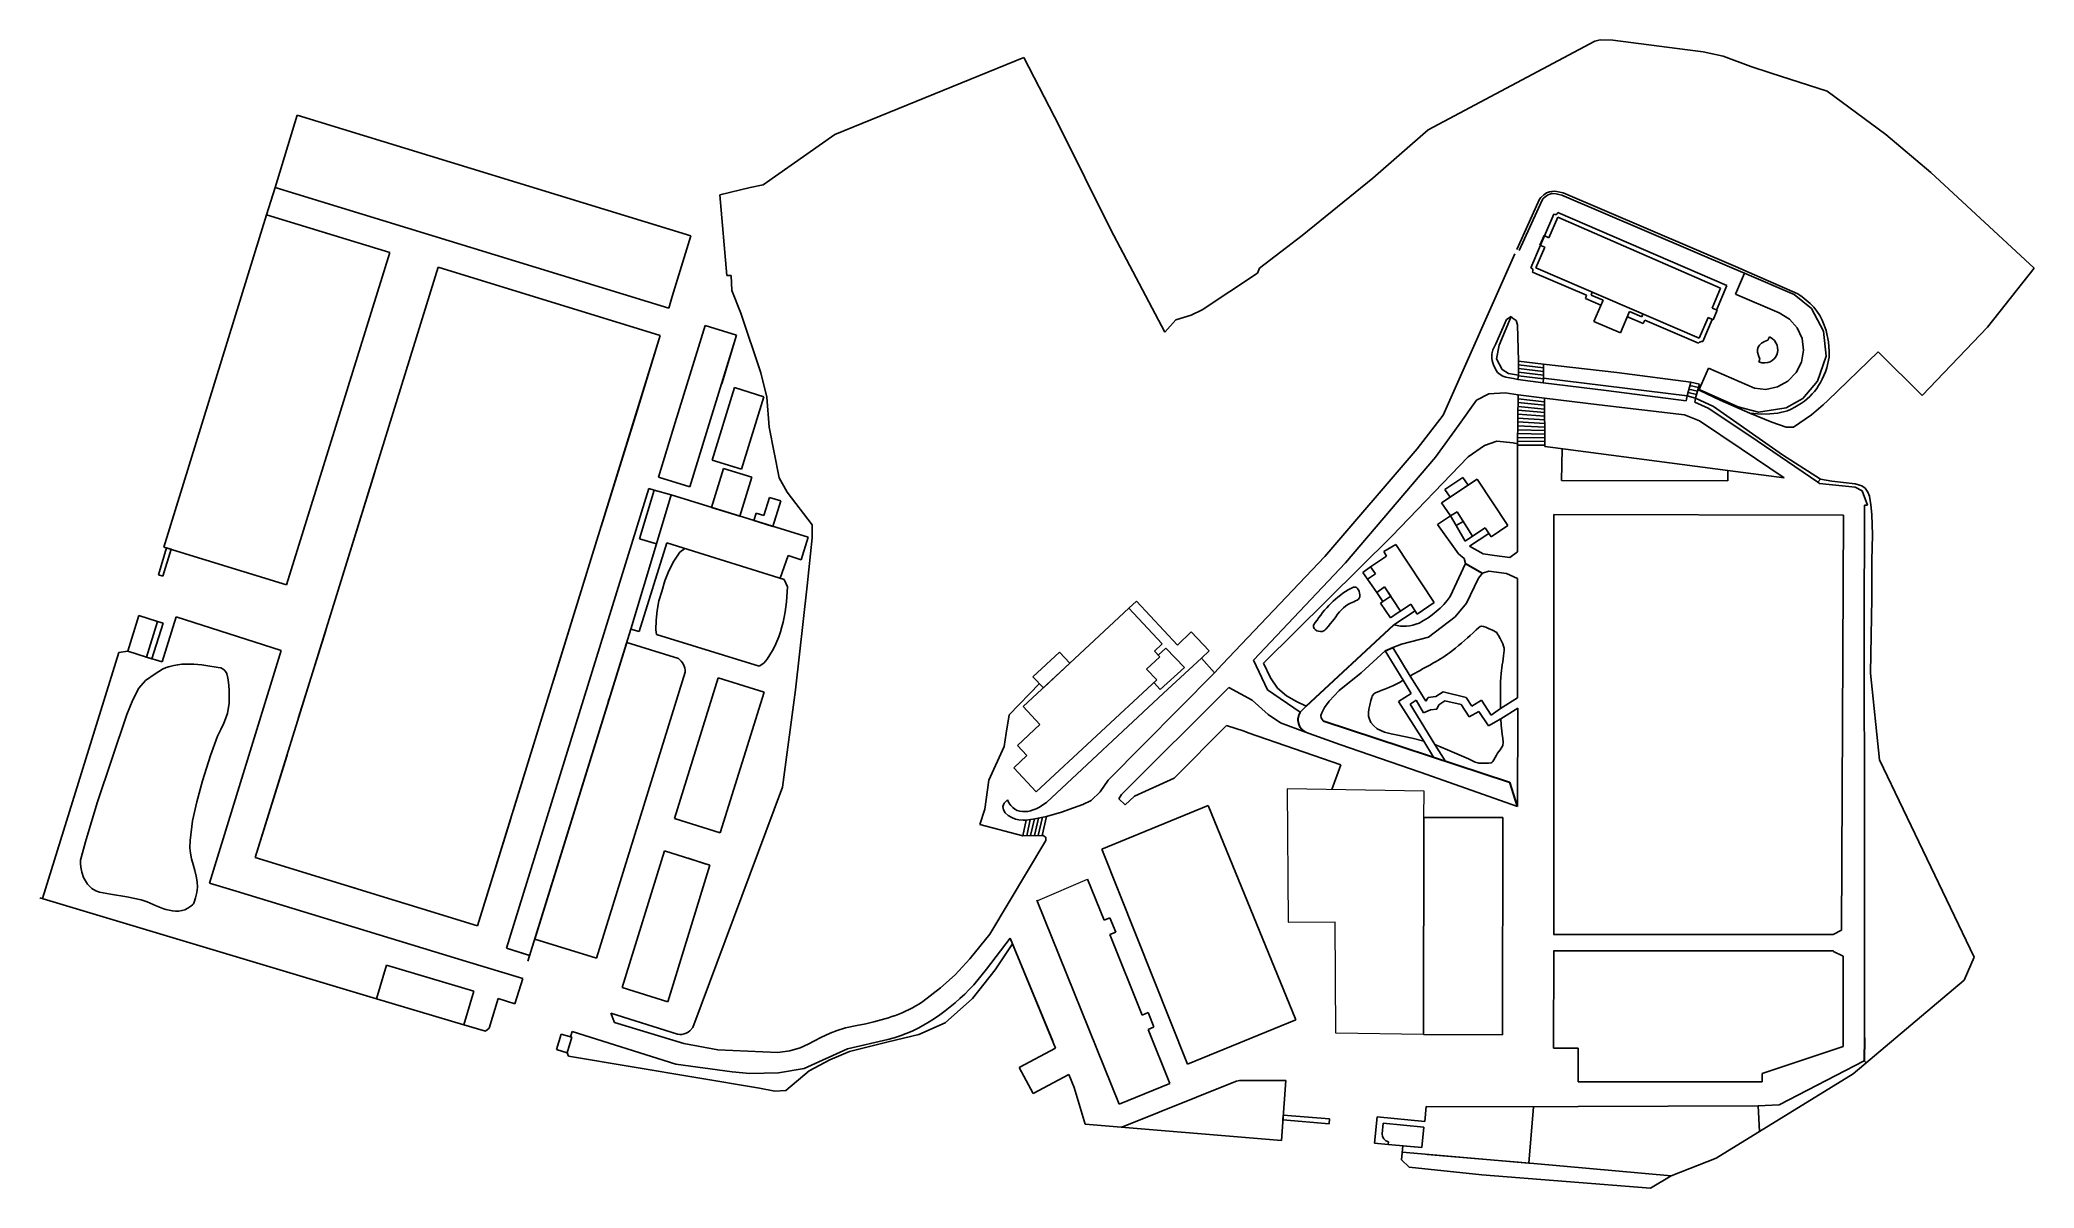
# Model space of a CAD drawing. Header units: millimetres. Extents: x 5625199 to 7433318, y -3316392 to -2552493.
# Drawn here: x 6257789 to 6623372, y -3316392 to -3105968 of the extents above; entities that cross this region are included whole.
import ezdxf

# ---------------------------------------------------------------- set-up
doc = ezdxf.new("R2010")
doc.units = ezdxf.units.MM
doc.layers.add('AM_1', color=2, linetype='Continuous', lineweight=30)
doc.layers.add('图层 1', color=7, linetype='Continuous')

msp = doc.modelspace()

# ---------------------------------------------------------------- linework, layer by layer
msp.add_line((6374271.02, -3176104.84), (6378538.29, -3162292.83))
at = {"layer": 'AM_1'}
for p, q in [((6532902.35, -3143605.11), (6533631.5, -3141882.12)), ((6519145.53, -3201917.48), (6522268.08, -3203708.74)), ((6489953.83, -3228095.3), (6506011.51, -3213158.82)), ((6504402.86, -3217914.75), (6505789.32, -3217325.31)), ((6493040.2, -3230732.85), (6527218.11, -3242007.93)), ((6527218.11, -3242007.93), (6528620.18, -3246456.73)), ((6592250.49, -3288824.87), (6592239.39, -3293037.32))]:
    msp.add_line(p, q, dxfattribs=at)
msp.add_arc((6490964.61, -3230549.27), 2545.96, 146.8031126, 243.3690472, dxfattribs=at)
at = {"layer": '图层 1', "lineweight": 25}
for p, q in [((6512297.86, -3122450.96), (6542858.88, -3106204.84)), ((6542858.88, -3106204.84), (6543815.8, -3105967.68)), ((6543815.8, -3105967.68), (6546143.43, -3106030.13)), ((6546143.43, -3106030.13), (6557929.69, -3107530.48)), ((6438176.33, -3109164.29), (6403511.68, -3123274.67)), ((6444713.11, -3121824.43), (6438176.33, -3109164.29)), ((6557929.69, -3107530.48), (6562682.07, -3108143.97)), ((6562682.07, -3108143.97), (6566372.9, -3108929.19)), ((6566372.9, -3108929.19), (6571419.44, -3110860.33)), ((6571419.44, -3110860.33), (6575145.13, -3112069.64)), ((6575145.13, -3112069.64), (6585439.19, -3115342.85)), ((6585439.19, -3115342.85), (6596179.22, -3123323.81)), ((6300897.8, -3132993.48), (6304942.72, -3119770.36)), ((6304942.72, -3119770.36), (6377121.81, -3141881.09)), ((6454032.86, -3140661.54), (6444713.11, -3121824.43)), ((6403511.68, -3123274.67), (6390391.74, -3132526.23)), ((6502170.2, -3131289.71), (6512297.86, -3122450.96)), ((6596179.22, -3123323.81), (6604418.22, -3130265.51)), ((6300897.8, -3132993.48), (6299326.27, -3138046.39)), ((6373076.54, -3155104.03), (6300897.8, -3132993.48)), ((6382410.21, -3134373.59), (6387990.81, -3133012.92)), ((6390391.74, -3132526.23), (6387990.81, -3133012.92)), ((6387990.81, -3133012.92), (6390391.74, -3132526.23)), ((6489197.25, -3141793.09), (6502170.2, -3131289.71)), ((6604418.22, -3130265.51), (6623371.93, -3147812.62)), ((6382410.21, -3134373.59), (6383703.26, -3149174.33)), ((6533175.59, -3135353.69), (6528989.9, -3144573.07)), ((6533392.51, -3135061.03), (6533175.59, -3135353.69)), ((6533672.98, -3134769.68), (6533392.51, -3135061.03)), ((6533973.34, -3134542.08), (6533672.98, -3134769.68)), ((6534315.32, -3134357.6), (6533973.34, -3134542.08)), ((6534571.23, -3134256.35), (6534315.32, -3134357.6)), ((6534784.22, -3134175.36), (6534571.23, -3134256.35)), ((6534890.89, -3134135.05), (6534784.22, -3134175.36)), ((6535060.19, -3134138.05), (6534890.89, -3134135.05)), ((6535757.83, -3134192.62), (6535060.19, -3134138.05)), ((6536242.67, -3134307.17), (6535757.83, -3134192.62)), ((6536811.87, -3134444.23), (6536242.67, -3134307.17)), ((6568383.52, -3147903.75), (6536811.87, -3134444.23)), ((6280485.74, -3198914.9), (6299326.27, -3138046.39)), ((6299326.27, -3138046.39), (6321919.34, -3144946.04)), ((6377121.81, -3141881.09), (6369183.7, -3139454.02)), ((6535331.64, -3137932.2), (6533631.5, -3141882.12)), ((6534429.8, -3142234.98), (6536063.39, -3138453.23)), ((6535331.64, -3137932.2), (6535542.56, -3137978.32)), ((6535542.56, -3137978.32), (6535754.81, -3137939.7)), ((6535754.81, -3137939.7), (6535926.53, -3137815.77)), ((6535926.53, -3137815.77), (6536035.65, -3137627.16)), ((6567070.75, -3150983.07), (6536035.65, -3137627.16)), ((6536063.39, -3138453.23), (6565894.3, -3151451.26)), ((6373707.24, -3152977.2), (6377121.81, -3141881.09)), ((6377121.81, -3141881.09), (6373725.49, -3152982.78)), ((6464045.06, -3159547.97), (6454032.86, -3140661.54)), ((6481343.07, -3147771.95), (6489197.25, -3141793.09)), ((6532902.35, -3143605.11), (6531114.27, -3147743.84)), ((6532024.7, -3147738.79), (6533679.47, -3143957.59)), ((6532776.17, -3143560.49), (6533526.5, -3141837.88)), ((6533679.47, -3143957.59), (6532776.17, -3143560.49)), ((6533526.5, -3141837.88), (6534429.8, -3142234.98)), ((6321919.34, -3144946.04), (6302994.05, -3205834.23)), ((6311926.86, -3208569.43), (6330826.72, -3147644.4)), ((6330826.72, -3147644.4), (6371526.36, -3160157.5)), ((6515011.69, -3174767.69), (6528196.45, -3145151.65)), ((6383703.26, -3149174.33), (6384486.58, -3149167.02)), ((6384486.58, -3149167.02), (6384629.05, -3151879.37)), ((6384486.58, -3149167.02), (6384629.05, -3151879.37)), ((6470854.69, -3155461.21), (6481008.77, -3148718.74)), ((6481008.77, -3148718.74), (6481343.07, -3147771.95)), ((6531324.06, -3147853.34), (6531114.27, -3147743.84)), ((6531447.62, -3148046.08), (6531324.06, -3147853.34)), ((6531439.36, -3148511.78), (6531485.86, -3148279.68)), ((6531439.36, -3148511.78), (6541335.19, -3152751.84)), ((6531485.86, -3148279.68), (6531447.62, -3148046.08)), ((6561963.02, -3160653.96), (6532024.7, -3147738.79)), ((6565145.45, -3155481.44), (6567066.08, -3150981.06)), ((6570282.78, -3148713.44), (6568383.52, -3147903.75)), ((6568606.07, -3152536.64), (6570282.78, -3148713.44)), ((6570282.78, -3148713.44), (6579358.55, -3152642.47)), ((6623371.93, -3147812.62), (6614839.57, -3158606.28)), ((6373725.49, -3152982.78), (6373076.54, -3155104.03)), ((6384629.05, -3151879.37), (6386312.62, -3156037.43)), ((6384629.05, -3151879.37), (6386312.62, -3156037.43)), ((6541335.19, -3152751.84), (6541113.2, -3153340.56)), ((6541113.2, -3153340.56), (6543970.29, -3154576.84)), ((6542382.31, -3152198.77), (6542140.25, -3152723.73)), ((6542140.25, -3152723.73), (6544346.2, -3153673.17)), ((6544346.2, -3153673.17), (6542667.99, -3157580.93)), ((6565894.3, -3151451.26), (6564326.13, -3155128.21)), ((6576610.74, -3155981), (6568606.07, -3152536.64)), ((6579358.55, -3152642.47), (6582552.54, -3155175.98)), ((6378538.29, -3162292.83), (6379773.1, -3158313.65)), ((6379773.1, -3158313.65), (6385499.67, -3160087.5)), ((6386312.62, -3156037.43), (6389928.76, -3167004.05)), ((6464045.06, -3159547.97), (6466059.55, -3157260.46)), ((6466059.55, -3157260.46), (6468868.46, -3156442.3)), ((6468868.46, -3156442.3), (6470854.69, -3155461.21)), ((6527526.3, -3156677.5), (6525294.99, -3161930.45)), ((6542667.99, -3157580.93), (6547521.21, -3159678.17)), ((6547521.21, -3159678.17), (6549220.81, -3155749.6)), ((6551701.03, -3157952.78), (6548823.13, -3156695.1)), ((6549220.81, -3155749.6), (6551448.12, -3156699.25)), ((6551448.12, -3156699.25), (6551647.61, -3156194.73)), ((6551987.13, -3157344.01), (6551701.03, -3157952.78)), ((6561862.91, -3161520.14), (6551987.13, -3157344.01)), ((6563597.36, -3156830.02), (6561963.02, -3160653.96)), ((6564353.3, -3157182.12), (6562630.09, -3161237.41)), ((6564521.3, -3157248.67), (6563597.36, -3156830.02)), ((6564326.13, -3155128.21), (6565271.63, -3155525.89)), ((6565271.63, -3155525.89), (6564521.3, -3157248.67)), ((6578516.34, -3157157.87), (6576610.74, -3155981)), ((6579928.46, -3158707.25), (6578516.34, -3157157.87)), ((6582552.54, -3155175.98), (6584786.21, -3159343.8)), ((6614839.57, -3158606.28), (6602867.77, -3171159.65)), ((6371526.36, -3160157.5), (6338023.72, -3268313.86)), ((6367259.47, -3173948.15), (6371526.36, -3160157.5)), ((6385499.67, -3160087.5), (6380018.57, -3177900.25)), ((6382780.68, -3168973.15), (6385499.67, -3160087.5)), ((6525294.99, -3161930.45), (6524785.57, -3164398.31)), ((6562013.65, -3161374.65), (6561862.91, -3161520.14)), ((6562206.01, -3161272.28), (6562013.65, -3161374.65)), ((6562418.8, -3161212.48), (6562206.01, -3161272.28)), ((6562630.09, -3161237.41), (6562418.8, -3161212.48)), ((6580824.81, -3160691.97), (6579928.46, -3158707.25)), ((6581125.52, -3162835.5), (6580824.81, -3160691.97)), ((6584786.21, -3159343.8), (6585233.89, -3163945.63)), ((6524785.57, -3164398.31), (6525851.59, -3166364.86)), ((6528838.79, -3167433.93), (6528841.81, -3164872.49)), ((6528838.79, -3167433.93), (6528841.81, -3164872.49)), ((6528841.81, -3164872.49), (6533447.57, -3165398.62)), ((6528851.37, -3165528.88), (6533456.75, -3166076.2)), ((6533447.57, -3165398.62), (6533423.37, -3167959.85)), ((6533447.57, -3165398.62), (6546905.65, -3166928.6)), ((6579761.73, -3166918.18), (6580727.1, -3165008.83)), ((6580727.1, -3165008.83), (6581125.52, -3162835.5)), ((6585233.89, -3163945.63), (6583670.78, -3168533.01)), ((6594754.02, -3163119.28), (6585577.48, -3172038.63)), ((6602867.77, -3171159.65), (6594754.02, -3163119.28)), ((6389928.76, -3167004.05), (6391035.25, -3171469.4)), ((6525851.59, -3166364.86), (6527023.56, -3167126.62)), ((6527023.56, -3167126.62), (6528838.79, -3167433.93)), ((6528740.17, -3168215.54), (6528838.79, -3167433.93)), ((6533387.55, -3168784.79), (6528740.17, -3168215.54)), ((6528836.91, -3167539.85), (6533420.74, -3168107.97)), ((6528839.36, -3166206.08), (6533444.75, -3166753.57)), ((6528848.54, -3166883.66), (6533432.74, -3167430.77)), ((6533423.37, -3167959.85), (6533387.55, -3168784.79)), ((6533387.55, -3168784.79), (6544920.53, -3170238.27)), ((6533423.37, -3167959.85), (6559743.31, -3171220.81)), ((6546905.65, -3166928.6), (6560423.33, -3168692.39)), ((6559743.31, -3171220.81), (6560423.33, -3168692.39)), ((6561824.02, -3169691.13), (6560242.77, -3169324.39)), ((6560423.33, -3168692.39), (6562004.58, -3169059.13)), ((6562004.58, -3169059.13), (6561303, -3171608.35)), ((6561945.33, -3170010.79), (6563665.53, -3166124.8)), ((6563665.53, -3166124.8), (6572111.17, -3169767.52)), ((6574181.56, -3170015.96), (6576327.54, -3169567.13)), ((6576327.54, -3169567.13), (6578230.7, -3168499.98)), ((6578230.7, -3168499.98), (6579761.73, -3166918.18)), ((6583670.78, -3168533.01), (6580947.9, -3171660.25)), ((6381008.06, -3182998.56), (6385096.85, -3169691.62)), ((6385096.85, -3169691.62), (6390508.04, -3171354.1)), ((6390508.04, -3171354.1), (6385096.85, -3169691.62)), ((6390508.04, -3171354.1), (6386397.9, -3184660.66)), ((6391035.25, -3171469.4), (6391488.19, -3176960.3)), ((6521158.22, -3171976.44), (6517946.19, -3176428.64)), ((6521137.04, -3171976.07), (6521158.22, -3171976.44)), ((6523400.94, -3170851.74), (6521158.22, -3171976.44)), ((6526389.09, -3170671.96), (6523400.94, -3170851.74)), ((6528775.39, -3171010.58), (6526389.09, -3170671.96)), ((6528675.21, -3180238.98), (6528775.39, -3171010.58)), ((6533631.44, -3172938.53), (6528750.26, -3172428.53)), ((6533640.62, -3173616.1), (6528758.69, -3173148.48)), ((6533643.07, -3172282.34), (6528762.64, -3171730.15)), ((6533633.51, -3171625.95), (6528775.39, -3171010.58)), ((6528775.39, -3171010.58), (6533633.51, -3171625.95)), ((6533633.51, -3171625.95), (6533692.88, -3180221.97)), ((6543625.74, -3172819.19), (6533633.51, -3171625.95)), ((6533633.51, -3171625.95), (6533692.88, -3180221.97)), ((6559258.25, -3174705.22), (6543625.74, -3172819.19)), ((6544920.53, -3170238.27), (6559600.62, -3172107.42)), ((6559600.62, -3172107.42), (6559743.31, -3171220.81)), ((6561303, -3171608.35), (6559743.31, -3171220.81)), ((6561483.93, -3170955.34), (6559923.86, -3170588.8)), ((6561664.48, -3170323.33), (6560083.23, -3169956.6)), ((6561162.93, -3172346.85), (6561303, -3171608.35)), ((6563641.86, -3173428.1), (6561162.93, -3172346.85)), ((6561303, -3171608.35), (6564577.97, -3173169.39)), ((6562068.88, -3170203.53), (6561754.84, -3170007.42)), ((6569128.81, -3173207.85), (6561945.33, -3170010.79)), ((6565827.2, -3171963.68), (6562068.88, -3170203.53)), ((6564577.97, -3173169.39), (6577250.24, -3182010.18)), ((6571268, -3174346.48), (6565827.2, -3171963.68)), ((6572837.45, -3174183.75), (6569128.81, -3173207.85)), ((6572111.17, -3169767.52), (6574181.56, -3170015.96)), ((6580947.9, -3171660.25), (6577911.19, -3173384.54)), ((6584695.16, -3172848.57), (6582587.64, -3174695.29)), ((6585577.48, -3172038.63), (6584695.16, -3172848.57)), ((6367259.47, -3173948.15), (6360680.79, -3195170.89)), ((6371172.57, -3186084.48), (6374271.02, -3176104.84)), ((6510266.37, -3180928.79), (6515011.69, -3174767.69)), ((6517946.19, -3176428.64), (6513626.66, -3182449.13)), ((6533666.66, -3176919.04), (6528717.05, -3176683.14)), ((6533648.1, -3175585.07), (6528721.17, -3175264.81)), ((6533657.65, -3176241.46), (6528729.43, -3175984.75)), ((6533659.73, -3174928.88), (6528733.55, -3174566.43)), ((6533650.17, -3174272.49), (6528746.31, -3173846.86)), ((6562012.59, -3175770.17), (6559258.25, -3174705.22)), ((6569669.83, -3180902.07), (6562012.59, -3175770.17)), ((6571235.55, -3178558.71), (6563641.86, -3173428.1)), ((6575281.68, -3176026.56), (6571268, -3174346.48)), ((6577911.19, -3173384.54), (6572837.45, -3174183.75)), ((6577890.91, -3176919.58), (6575281.68, -3176026.56)), ((6582587.64, -3174695.29), (6579266.12, -3176965.15)), ((6380018.57, -3177900.25), (6376941.84, -3187859.09)), ((6391488.19, -3176960.3), (6393314.58, -3186201.66)), ((6522619.23, -3180322.18), (6519639.89, -3182386.37)), ((6524856.7, -3179493.71), (6522619.23, -3180322.18)), ((6527900.14, -3179780.59), (6524856.7, -3179493.71)), ((6528679.71, -3179984.95), (6527900.14, -3179780.59)), ((6528646.17, -3199799.53), (6528675.21, -3180238.98)), ((6533692.88, -3180221.97), (6528675.21, -3180238.98)), ((6533683.32, -3179565.58), (6528687.96, -3179519.42)), ((6533685.77, -3178231.99), (6528691.91, -3178101.09)), ((6533674.14, -3178888.01), (6528700.34, -3178821.03)), ((6533676.22, -3177575.43), (6528704.29, -3177402.7)), ((6533692.88, -3180221.97), (6533688, -3180497.19)), ((6535124.51, -3180670.82), (6533688, -3180497.19)), ((6583703.07, -3187014.96), (6571235.55, -3178558.71)), ((6579266.12, -3176965.15), (6577890.91, -3176919.58)), ((6386397.9, -3184660.66), (6381008.06, -3182998.56)), ((6493341.34, -3200613.32), (6510266.37, -3180928.79)), ((6513626.66, -3182449.13), (6497151.6, -3201823.95)), ((6519639.89, -3182386.37), (6505600.31, -3196935.32)), ((6567249.37, -3184881.44), (6535124.51, -3180670.82)), ((6536835.04, -3180895.02), (6536753.71, -3186690.8)), ((6577577.36, -3186249.98), (6569669.83, -3180902.07)), ((6577250.24, -3182010.18), (6584220.72, -3186473.69)), ((6311919.81, -3208567.25), (6319128.11, -3185373.51)), ((6376941.84, -3187859.09), (6371172.57, -3186084.48)), ((6380918.01, -3191655.51), (6383118.77, -3184539.13)), ((6383118.77, -3184539.13), (6388319.97, -3186113.13)), ((6388319.97, -3186113.13), (6386118.83, -3193250.86)), ((6393314.58, -3186201.66), (6394770.2, -3188873.71)), ((6521261.41, -3186458.57), (6514727.34, -3190809.5)), ((6518663.24, -3186137.21), (6515363.86, -3188343.89)), ((6519611.91, -3187551.23), (6518663.24, -3186137.21)), ((6526911.6, -3194941.96), (6521261.41, -3186458.57)), ((6536753.71, -3186690.8), (6567215.98, -3186765.09)), ((6567215.98, -3186765.09), (6567227.06, -3184944.61)), ((6567215.98, -3186765.09), (6567227.06, -3184944.61)), ((6567227.06, -3184944.61), (6567228.19, -3184881.06)), ((6577577.36, -3186249.98), (6567249.37, -3184881.44)), ((6584220.72, -3186473.69), (6583703.07, -3187014.96)), ((6584015.98, -3187274.45), (6583703.07, -3187014.96)), ((6590545.72, -3187940.63), (6584015.98, -3187274.45)), ((6584220.72, -3186473.69), (6586288.69, -3186849.05)), ((6586288.69, -3186849.05), (6590577.41, -3187348.54)), ((6590577.41, -3187348.54), (6591799.25, -3187687.72)), ((6591799.25, -3187687.72), (6592405.4, -3188121.76)), ((6343327.67, -3272430.31), (6369442.43, -3188149.62)), ((6370410.23, -3188484.29), (6367690.87, -3197390.96)), ((6370410.23, -3188484.29), (6367690.87, -3197390.96)), ((6369442.43, -3188149.62), (6370410.23, -3188484.29)), ((6373506.73, -3189364.76), (6370410.23, -3188484.29)), ((6370807.25, -3198335.35), (6373506.73, -3189364.76)), ((6373506.73, -3189364.76), (6398625.22, -3197113.72)), ((6390524, -3193138.4), (6391556.71, -3189811.85)), ((6391556.71, -3189811.85), (6393599.16, -3190440.7)), ((6393599.16, -3190440.7), (6392140.12, -3195114.69)), ((6394770.2, -3188873.71), (6399384.92, -3194862.03)), ((6514727.34, -3190809.5), (6516357.31, -3193209.51)), ((6515363.86, -3188343.89), (6516312.54, -3189757.91)), ((6591847.04, -3188577.71), (6590545.72, -3187940.63)), ((6592816.33, -3191219.95), (6591847.04, -3188577.71)), ((6592213.19, -3214496.27), (6592308.43, -3191210.95)), ((6592308.43, -3191210.95), (6592816.33, -3191219.95)), ((6592405.4, -3188121.76), (6592900.34, -3188871.52)), ((6592900.34, -3188871.52), (6593183.81, -3189596.34)), ((6593183.81, -3189596.34), (6593452.29, -3191167.65)), ((6593452.29, -3191167.65), (6593632.44, -3192949.14)), ((6386118.83, -3193250.86), (6380918.01, -3191655.51)), ((6388666.39, -3194036.83), (6389092.37, -3192689.55)), ((6392140.12, -3195114.69), (6388666.39, -3194036.83)), ((6389092.37, -3192689.55), (6390524, -3193138.4)), ((6399384.92, -3194862.03), (6399343.29, -3197211.04)), ((6516357.31, -3193209.51), (6517619.46, -3192469.71)), ((6516357.31, -3193209.51), (6517426.71, -3194985.57)), ((6517426.71, -3194985.57), (6518689.24, -3194224.58)), ((6519069.44, -3197851.48), (6517426.71, -3194985.57)), ((6517619.46, -3192469.71), (6520398.15, -3196943.51)), ((6523847.32, -3197025.84), (6526911.6, -3194941.96)), ((6535298.94, -3269926.65), (6535330.1, -3192953)), ((6535330.1, -3192953), (6588399.2, -3193039.89)), ((6588091.18, -3269092.25), (6588399.2, -3193039.89)), ((6593632.44, -3192949.14), (6593735.72, -3196676.91)), ((6359849.85, -3197844.8), (6351945.27, -3223383.82)), ((6370807.25, -3198335.35), (6366105.37, -3213981.35)), ((6372694.86, -3198136.06), (6367643.87, -3214368.52)), ((6367690.87, -3197390.96), (6370807.25, -3198335.35)), ((6367690.87, -3197390.96), (6370807.25, -3198335.35)), ((6394256.62, -3204831.5), (6372694.86, -3198136.06)), ((6398625.22, -3197113.72), (6397366.42, -3201240.65)), ((6399343.29, -3197211.04), (6398425.29, -3206001.65)), ((6505600.31, -3196935.32), (6482103.03, -3220194.41)), ((6504132.63, -3199724.91), (6506356.42, -3198472.9)), ((6506356.42, -3198472.9), (6513408.22, -3209098.31)), ((6520398.15, -3196943.51), (6519069.44, -3197851.48)), ((6523413.86, -3196404.14), (6519878.62, -3198776.17)), ((6519878.62, -3198776.17), (6522394.66, -3200154.4)), ((6520398.15, -3196943.51), (6522733.1, -3195397.15)), ((6522733.1, -3195397.15), (6523847.32, -3197025.84)), ((6593735.72, -3196676.91), (6593652.81, -3201353.93)), ((6279507.02, -3203978.32), (6281012.2, -3199072.4)), ((6281833.39, -3199319.88), (6280327.83, -3204246.99)), ((6302994.05, -3205834.23), (6280485.74, -3198914.9)), ((6281012.2, -3199072.4), (6281833.39, -3199319.88)), ((6374031.98, -3201525.63), (6373111.77, -3203287.61)), ((6375120.16, -3199851.39), (6374031.98, -3201525.63)), ((6375999.85, -3199189.57), (6375120.16, -3199851.39)), ((6394945.97, -3200456.93), (6393517.67, -3204602.04)), ((6397366.42, -3201240.65), (6394945.97, -3200456.93)), ((6474529.66, -3220433.58), (6493341.34, -3200613.32)), ((6480248.89, -3219665.16), (6497151.6, -3201823.95)), ((6501732.8, -3202540.36), (6504668.1, -3200559.98)), ((6504668.1, -3200559.98), (6504132.63, -3199724.91)), ((6522394.66, -3200154.4), (6524442.19, -3200487.02)), ((6524442.19, -3200487.02), (6527230.85, -3200811.76)), ((6527230.85, -3200811.76), (6528646.17, -3199799.53)), ((6593652.81, -3201353.93), (6593614.88, -3208275.89)), ((6280327.83, -3204246.99), (6279507.02, -3203978.32)), ((6372359.57, -3205116.15), (6371775.33, -3207032.25)), ((6373111.77, -3203287.61), (6372359.57, -3205116.15)), ((6394865.69, -3206171.31), (6394256.62, -3204831.5)), ((6398425.29, -3206001.65), (6396308.81, -3225080.54)), ((6500296.47, -3203552.2), (6501732.8, -3202540.36)), ((6501142.02, -3204816.24), (6500296.47, -3203552.2)), ((6501142.02, -3204816.24), (6502620.35, -3203826.15)), ((6502620.35, -3203826.15), (6501142.02, -3204816.24)), ((6502876.99, -3207260.32), (6501142.02, -3204816.24)), ((6502620.35, -3203826.15), (6501732.8, -3202540.36)), ((6501732.8, -3202540.36), (6502620.35, -3203826.15)), ((6521489.81, -3204626.48), (6519312.88, -3209202.98)), ((6522268.08, -3203708.74), (6521489.81, -3204626.48)), ((6523417.74, -3203348.03), (6522268.08, -3203708.74)), ((6526628.61, -3203743.66), (6523417.74, -3203348.03)), ((6528686.45, -3204690.47), (6526628.61, -3203743.66)), ((6528680.65, -3226516.6), (6528686.45, -3204690.47)), ((6297281.74, -3255778.99), (6311926.86, -3208569.43)), ((6311315.39, -3210512.06), (6311919.81, -3208567.25)), ((6371278.87, -3208759.36), (6370951.5, -3210510.66)), ((6371775.33, -3207032.25), (6371278.87, -3208759.36)), ((6458836.65, -3208829.59), (6457437.81, -3210117.24)), ((6466336.38, -3216880.09), (6458836.65, -3208829.59)), ((6504313.7, -3206227.28), (6502876.99, -3207260.32)), ((6504313.7, -3206227.28), (6502876.99, -3207260.32)), ((6502876.99, -3207260.32), (6503970.2, -3208888.64)), ((6503970.2, -3208888.64), (6503562.42, -3209198.92)), ((6503562.42, -3209198.92), (6505377.45, -3211898.54)), ((6503970.2, -3208888.64), (6505426.8, -3207919.35)), ((6507241.63, -3210640.16), (6504313.7, -3206227.28)), ((6505426.8, -3207919.35), (6504313.7, -3206227.28)), ((6509126.81, -3209382.15), (6507241.63, -3210640.16)), ((6510301.58, -3211181.26), (6509126.81, -3209382.15)), ((6513408.22, -3209098.31), (6510301.58, -3211181.26)), ((6519312.88, -3209202.98), (6517214.54, -3211727.27)), ((6593614.88, -3208275.89), (6593371.04, -3222032.08)), ((6273881.22, -3217999), (6275924.12, -3211430.09)), ((6275924.12, -3211430.09), (6279355.46, -3212528.4)), ((6279355.46, -3212528.4), (6277312.94, -3219075.95)), ((6279355.46, -3212528.4), (6277312.94, -3219075.95)), ((6278323.49, -3219390.19), (6280366.01, -3212842.64)), ((6280366.01, -3212842.64), (6279355.46, -3212528.4)), ((6282778.95, -3211678.75), (6280175.86, -3219973.63)), ((6301997.3, -3217862.35), (6282778.95, -3211678.75)), ((6370750.52, -3212285.39), (6370676.64, -3214062.38)), ((6370951.5, -3210510.66), (6370750.52, -3212285.39)), ((6457437.81, -3210117.24), (6446589.63, -3220192.44)), ((6463524.66, -3216660.9), (6457437.81, -3210117.24)), ((6505377.45, -3211898.54), (6506791.85, -3210928.51)), ((6506791.85, -3210928.51), (6507241.63, -3210640.16)), ((6517214.54, -3211727.27), (6512343.26, -3215430.44)), ((6305163.44, -3230345.17), (6310191.95, -3214175.71)), ((6366105.37, -3213981.35), (6347265.22, -3274828.67)), ((6366105.37, -3213981.35), (6348522.89, -3270765.13)), ((6366105.37, -3213981.35), (6348522.89, -3270765.13)), ((6348522.89, -3270765.13), (6365364.39, -3216381.54)), ((6365364.39, -3216381.54), (6374838.76, -3219322.7)), ((6367643.87, -3214368.52), (6366105.37, -3213981.35)), ((6370830.35, -3214954.25), (6370676.64, -3214062.38)), ((6389674.84, -3220750.31), (6370830.35, -3214954.25)), ((6462104.26, -3217969.36), (6463524.66, -3216660.9)), ((6468856.39, -3214447.86), (6466336.38, -3216880.09)), ((6472118.61, -3217913.94), (6468856.39, -3214447.86)), ((6507388.2, -3216697.43), (6505789.32, -3217325.31)), ((6512343.26, -3215430.44), (6507388.2, -3216697.43)), ((6592266.72, -3250888.33), (6592213.19, -3214496.27)), ((6272289.09, -3218246.08), (6258258.46, -3263343.37)), ((6273881.22, -3217999), (6272289.09, -3218246.08)), ((6277312.94, -3219075.95), (6273881.22, -3217999)), ((6277312.94, -3219075.95), (6278323.49, -3219390.19)), ((6280175.86, -3219973.63), (6277312.94, -3219075.95)), ((6288899.97, -3260478.09), (6301997.3, -3217862.35)), ((6390510.66, -3220172.13), (6389674.84, -3220750.31)), ((6446589.63, -3220192.44), (6438065.54, -3228128.25)), ((6444698.87, -3218168.89), (6439834.31, -3222697.92)), ((6441767.65, -3224700.69), (6446589.63, -3220192.44)), ((6446589.63, -3220192.44), (6444698.87, -3218168.89)), ((6460669.78, -3221267.59), (6463080.49, -3219023.97)), ((6463080.49, -3219023.97), (6462104.26, -3217969.36)), ((6464187.98, -3217455.85), (6462810.69, -3218722.86)), ((6467597.57, -3220966.92), (6464187.98, -3217455.85)), ((6472118.61, -3217913.94), (6470739.45, -3219286.7)), ((6470739.45, -3219286.7), (6473127.06, -3221932.89)), ((6473127.06, -3221932.89), (6474529.66, -3220433.58)), ((6482809.72, -3225068.47), (6480248.89, -3219665.16)), ((6482103.03, -3220194.41), (6483377.44, -3222898.13)), ((6500034.03, -3221944.34), (6504402.86, -3217914.75)), ((6504402.86, -3217914.75), (6507736.48, -3223329.91)), ((6505789.32, -3217325.31), (6508999.39, -3222547.74)), ((6376085.51, -3221842.89), (6359850.01, -3274268.55)), ((6382142.79, -3222881.96), (6374128.7, -3248630.78)), ((6390564.61, -3225486.95), (6382142.79, -3222881.96)), ((6441039.86, -3223946.97), (6435455.74, -3229648.73)), ((6439834.31, -3222697.92), (6441767.65, -3224700.69)), ((6440455.47, -3243794.18), (6462518.75, -3223248.19)), ((6462518.75, -3223248.19), (6460669.78, -3221267.59)), ((6462001.85, -3223746.91), (6463185.62, -3225038.3)), ((6463185.62, -3225038.3), (6467597.57, -3220966.92)), ((6483377.44, -3222898.13), (6484698.83, -3224784.26)), ((6495953.58, -3225216.69), (6500034.03, -3221944.34)), ((6509175.05, -3225768.74), (6507736.48, -3223329.91)), ((6508999.39, -3222547.74), (6510605.76, -3225074.3)), ((6593371.04, -3222032.08), (6595036.92, -3237918.09)), ((6351114.68, -3226057.73), (6344536.4, -3247238.28)), ((6362085.95, -3226950.98), (6361896.94, -3226883.89)), ((6382528.8, -3251256.4), (6390564.61, -3225486.95)), ((6396308.81, -3225080.54), (6393939.24, -3242905.9)), ((6456070.03, -3244282.52), (6475725.21, -3224646.56)), ((6475725.21, -3224646.56), (6480003.23, -3226945.18)), ((6480003.23, -3226945.18), (6482941.11, -3229601.12)), ((6488834.16, -3229155.31), (6482809.72, -3225068.47)), ((6484698.83, -3224784.26), (6486347.18, -3226147.29)), ((6486347.18, -3226147.29), (6488127.93, -3227194.97)), ((6488127.93, -3227194.97), (6489953.83, -3228095.3)), ((6489953.83, -3228095.3), (6488834.16, -3229155.31)), ((6493273.83, -3228302.31), (6494141.33, -3227132.38)), ((6494141.33, -3227132.38), (6495953.58, -3225216.69)), ((6506820.96, -3227208.98), (6509175.05, -3225768.74)), ((6511497.37, -3234489.47), (6506820.96, -3227208.98)), ((6508992.05, -3227734.33), (6510106.09, -3226991.9)), ((6513540.57, -3235076.3), (6508992.05, -3227734.33)), ((6510106.09, -3226991.9), (6511462.34, -3229302.13)), ((6510605.76, -3225074.3), (6511881.2, -3227171.53)), ((6511881.2, -3227171.53), (6512295.73, -3226480.1)), ((6512295.73, -3226480.1), (6513675.07, -3226292.99)), ((6513675.07, -3226292.99), (6515066.4, -3225428.68)), ((6513866.66, -3228624.95), (6514219.51, -3227826.99)), ((6514219.51, -3227826.99), (6515333.75, -3227063.21)), ((6515066.4, -3225428.68), (6519281.82, -3226477.14)), ((6515333.75, -3227063.21), (6518348.13, -3227794.39)), ((6518348.13, -3227794.39), (6519811.43, -3230043.11)), ((6519281.82, -3226477.14), (6520291.05, -3228061.41)), ((6520291.05, -3228061.41), (6522067.11, -3226992.02)), ((6522067.11, -3226992.02), (6523818.38, -3229711.69)), ((6525576.26, -3228472.79), (6528680.65, -3226516.6)), ((6435455.74, -3229648.73), (6434909.38, -3233005.09)), ((6441119.27, -3231421.28), (6437007.68, -3235265.06)), ((6438065.54, -3228128.25), (6441119.27, -3231421.28)), ((6475326.37, -3231625.53), (6465713.36, -3241277.96)), ((6478568.18, -3232656.73), (6475326.37, -3231625.53)), ((6482941.11, -3229601.12), (6485200.11, -3231144.15)), ((6485200.11, -3231144.15), (6489823.4, -3232825.14)), ((6492591.92, -3229751.17), (6492790.66, -3229288.84)), ((6492646.85, -3230239.01), (6492591.92, -3229751.17)), ((6493040.2, -3230732.85), (6492646.85, -3230239.01)), ((6492790.66, -3229288.84), (6493273.83, -3228302.31)), ((6511462.34, -3229302.13), (6512699.94, -3228752.78)), ((6512699.94, -3228752.78), (6513866.66, -3228624.95)), ((6519811.43, -3230043.11), (6521564.8, -3229058.08)), ((6521564.8, -3229058.08), (6523339.15, -3231672.03)), ((6523339.15, -3231672.03), (6525584.86, -3230378.38)), ((6523818.38, -3229711.69), (6525576.26, -3228472.79)), ((6528710.26, -3228422.56), (6525584.86, -3230378.38)), ((6528639.32, -3246463.5), (6528710.26, -3228422.56)), ((6434909.38, -3233005.09), (6434590.62, -3235476.16)), ((6437007.68, -3235265.06), (6438710.79, -3237115.93)), ((6479261.31, -3232965.34), (6478568.18, -3232656.73)), ((6496262.64, -3238834.51), (6479261.31, -3232965.34)), ((6489823.4, -3232825.14), (6496095.98, -3235105.78)), ((6496095.98, -3235105.78), (6510846.18, -3240172.88)), ((6511497.37, -3234489.47), (6513244.38, -3237398.09)), ((6513540.57, -3235076.3), (6515412.39, -3238113.3)), ((6297281.74, -3255778.99), (6303096.57, -3237061.64)), ((6434590.62, -3235476.16), (6431750.17, -3241649.67)), ((6438710.79, -3237115.93), (6436321.09, -3239359.75)), ((6494658.28, -3243357.76), (6496262.64, -3238834.51)), ((6595036.92, -3237918.09), (6612390.3, -3274087.56)), ((6431750.17, -3241649.67), (6431041.82, -3246972)), ((6436321.09, -3239359.75), (6440455.47, -3243794.18)), ((6465713.36, -3241277.96), (6458457.08, -3244578.78)), ((6510846.18, -3240172.88), (6528639.32, -3246463.5)), ((6393939.24, -3242905.9), (6377471.66, -3286944.21)), ((6452481.87, -3254270.83), (6471932.97, -3246299.62)), ((6455612.17, -3245036.58), (6456070.03, -3244282.52)), ((6456756.58, -3246157.75), (6455612.17, -3245036.58)), ((6458457.08, -3244578.78), (6456756.58, -3246157.75)), ((6471932.97, -3246299.62), (6488003.35, -3285579.81)), ((6344109.66, -3248627.92), (6338023.72, -3268313.86)), ((6374128.7, -3248630.78), (6382528.8, -3251256.4)), ((6431041.82, -3246972), (6430103.98, -3249728.77)), ((6430103.98, -3249728.77), (6438005.72, -3251816.31)), ((6438606.83, -3248948.13), (6438005.72, -3251816.31)), ((6440177.58, -3248721.68), (6438606.83, -3248948.13)), ((6439349.29, -3248855.16), (6438704.31, -3251807.67)), ((6440092.47, -3248741.54), (6439403.62, -3251777.68)), ((6440836.05, -3248585.19), (6440123.56, -3251769.43)), ((6442302.54, -3248272.48), (6440177.58, -3248721.68)), ((6441579.97, -3248429.2), (6440822.15, -3251760.45)), ((6441521.08, -3251751.82), (6442302.54, -3248272.48)), ((6511524.99, -3248462.37), (6511454.57, -3288260.66)), ((6525962.5, -3248485.36), (6511524.99, -3248462.37)), ((6525912.51, -3288326.39), (6525962.5, -3248485.36)), ((6431906.71, -3269829.84), (6442192.75, -3252707.5)), ((6438005.72, -3251816.31), (6441521.08, -3251751.82)), ((6438005.72, -3251816.31), (6441521.08, -3251751.82)), ((6441711.19, -3251776.21), (6441499.72, -3251751.44)), ((6441921.18, -3251864.69), (6441711.19, -3251776.21)), ((6442066.67, -3252015.43), (6441921.18, -3251864.69)), ((6442169.41, -3252186.78), (6442066.67, -3252015.43)), ((6442229.39, -3252399.41), (6442169.41, -3252186.78)), ((6442192.75, -3252707.5), (6442229.39, -3252399.41)), ((6592250.49, -3288824.87), (6592266.72, -3250888.33)), ((6338023.72, -3268313.86), (6297281.74, -3255778.99)), ((6372265.44, -3254610.05), (6364517.98, -3279643.8)), ((6380623.89, -3257213.91), (6372265.44, -3254610.05)), ((6372876.42, -3282247.67), (6380623.89, -3257213.91)), ((6379950.07, -3257011.43), (6376602.71, -3255956.99)), ((6452481.87, -3254270.83), (6468148.77, -3293684.53)), ((6293762.38, -3261960.14), (6288899.97, -3260478.09)), ((6315557.78, -3261395.45), (6312146.68, -3260360.9)), ((6452867.59, -3267301.2), (6449807.6, -3259766.57)), ((6257788.93, -3263202.71), (6319474.57, -3281682.16)), ((6336023.6, -3274841.31), (6293762.38, -3261960.14)), ((6440569.7, -3263611.38), (6455657.67, -3300989.74)), ((6453955.2, -3266854.63), (6452867.59, -3267301.2)), ((6455030.4, -3269498.92), (6453955.2, -3266854.63)), ((6359850.01, -3274268.55), (6348522.89, -3270765.13)), ((6436066.62, -3271615.53), (6432912.31, -3276410.23)), ((6435638.9, -3270582.2), (6443456.38, -3289468.66)), ((6443973.62, -3290745.3), (6436209.08, -3271959.71)), ((6453921.61, -3269944.77), (6455030.4, -3269498.92)), ((6459863.28, -3284678.55), (6453921.61, -3269944.77)), ((6586552.21, -3269917.96), (6535285.84, -3269926.65)), ((6588091.18, -3269092.25), (6586552.21, -3269917.96)), ((6319474.57, -3281682.16), (6321319.85, -3275512.03)), ((6321319.85, -3275512.03), (6337323.96, -3280305.03)), ((6346295.6, -3277977.09), (6336023.6, -3274841.31)), ((6343327.67, -3272430.31), (6347386.88, -3273688.46)), ((6347598, -3273753.9), (6343327.67, -3272430.31)), ((6565243.74, -3272885.33), (6535275.68, -3272890.41)), ((6535290.51, -3290736.43), (6535297.74, -3272890.41)), ((6535290.51, -3290736.43), (6535297.74, -3272890.41)), ((6586623.66, -3272881.7), (6535297.74, -3272890.41)), ((6588365.52, -3273915.64), (6586624.35, -3273016.82)), ((6588347.96, -3290428.21), (6588365.52, -3273915.64)), ((6612390.3, -3274087.56), (6610559.26, -3278268.08)), ((6346295.6, -3277977.09), (6344882.98, -3282619.42)), ((6432912.31, -3276410.23), (6428733.97, -3281628.67)), ((6610559.26, -3278268.08), (6590206.47, -3295456.99)), ((6335478.67, -3286475.16), (6319474.57, -3281682.16)), ((6337323.96, -3280305.03), (6335478.67, -3286475.16)), ((6340124.93, -3287107.78), (6341809.34, -3281654.6)), ((6341809.34, -3281654.6), (6344882.98, -3282619.42)), ((6364517.98, -3279643.8), (6372876.42, -3282247.67)), ((6428733.97, -3281628.67), (6423764.08, -3286113.28)), ((6335478.67, -3286475.16), (6339460.08, -3287604.23)), ((6374676.6, -3288186.09), (6362453.57, -3284328.34)), ((6363156.03, -3286013.04), (6362453.57, -3284328.34)), ((6375810.13, -3289920.73), (6363156.03, -3286013.04)), ((6423764.08, -3286113.28), (6418920.56, -3288250.55)), ((6460972.07, -3284232.7), (6459863.28, -3284678.55)), ((6462026.46, -3286855.26), (6460972.07, -3284232.7)), ((6488003.35, -3285579.81), (6468148.77, -3293684.53)), ((6339460.08, -3287604.23), (6340124.93, -3287107.78)), ((6352524.81, -3291011.31), (6353379.77, -3288168.31)), ((6353379.77, -3288168.31), (6355296.24, -3288731.53)), ((6355296.24, -3288731.53), (6354420.28, -3291574.16)), ((6375099.19, -3288235.96), (6374676.6, -3288186.09)), ((6375501.54, -3288221.73), (6375099.19, -3288235.96)), ((6375884.39, -3288122.74), (6375501.54, -3288221.73)), ((6382071.07, -3291058.91), (6375810.13, -3289920.73)), ((6376267.61, -3288002.38), (6375884.39, -3288122.74)), ((6376630.59, -3287818.27), (6376267.61, -3288002.38)), ((6376952.68, -3287570.04), (6376630.59, -3287818.27)), ((6377471.66, -3286944.21), (6376952.68, -3287570.04)), ((6413265.99, -3289568.55), (6406205.65, -3291369.85)), ((6418920.56, -3288250.55), (6413265.99, -3289568.55)), ((6460938.86, -3287301.49), (6461962.16, -3286896.5)), ((6464933.54, -3297216.48), (6460938.86, -3287301.49)), ((6461962.16, -3286896.5), (6462026.46, -3286855.26)), ((6511454.57, -3288260.66), (6525912.51, -3288326.39)), ((6354420.28, -3291574.16), (6352524.81, -3291011.31)), ((6354420.28, -3291574.16), (6354705.63, -3292192.89)), ((6354705.63, -3292192.89), (6389679.5, -3298105.33)), ((6402622.04, -3292894.08), (6398838.95, -3294923.01)), ((6406205.65, -3291369.85), (6402622.04, -3292894.08)), ((6437336.84, -3294313.99), (6443973.62, -3290745.3)), ((6539799.36, -3290736.43), (6535290.51, -3290736.43)), ((6539799.36, -3290736.43), (6539796.11, -3296913.35)), ((6573499.32, -3295374.7), (6588347.96, -3290428.21)), ((6592239.39, -3293037.32), (6576642.23, -3301102.05)), ((6592239.39, -3293037.32), (6592592.04, -3293446.02)), ((6592592.04, -3293446.02), (6592239.39, -3293037.32)), ((6398838.95, -3294923.01), (6394519.99, -3298529.84)), ((6439898.98, -3299059.25), (6437336.84, -3294313.99)), ((6446393.11, -3295567.17), (6439898.98, -3299059.25)), ((6447370.28, -3297963.66), (6446393.11, -3295567.17)), ((6455657.67, -3300989.74), (6464933.54, -3297216.48)), ((6456153.72, -3305253.55), (6476666, -3296979.96)), ((6477176.9, -3296819.5), (6476666, -3296979.96)), ((6477708.23, -3296702.11), (6477176.9, -3296819.5)), ((6478259.25, -3296669.5), (6477708.23, -3296702.11)), ((6478259.25, -3296669.5), (6486213.8, -3296679.72)), ((6485868.7, -3300911.24), (6486213.8, -3296679.72)), ((6539796.11, -3296913.35), (6556837.42, -3296940.11)), ((6556837.42, -3296940.11), (6573498.31, -3296939.12)), ((6565057.42, -3310931.09), (6590206.47, -3295456.99)), ((6573498.31, -3296939.12), (6573499.32, -3295374.7)), ((6389679.5, -3298105.33), (6392549.89, -3298601.04)), ((6394519.99, -3298529.84), (6392549.89, -3298601.04)), ((6449419.99, -3304698.67), (6447370.28, -3297963.66)), ((6485868.7, -3300911.24), (6485406.01, -3307681.88)), ((6576642.23, -3301102.05), (6572806.46, -3301330.38)), ((6449419.99, -3304698.67), (6485406.01, -3307681.88)), ((6485667.69, -3303892.63), (6485725.64, -3303004.69)), ((6494144.46, -3304593.5), (6485667.69, -3303892.63)), ((6485725.64, -3303004.69), (6494223.22, -3303726.94)), ((6494223.22, -3303726.94), (6494144.46, -3304593.5)), ((6502443.86, -3308127.68), (6502909.61, -3303351.67)), ((6502909.61, -3303351.67), (6511685.3, -3304170)), ((6511940.8, -3301436.79), (6511685.3, -3304170)), ((6531607.27, -3301468.05), (6511940.8, -3301436.79)), ((6530725.44, -3311804.5), (6531607.27, -3301468.05)), ((6530725.44, -3311804.5), (6531607.27, -3301468.05)), ((6531607.27, -3301468.05), (6539811.24, -3301440.63)), ((6539811.24, -3301440.63), (6572806.46, -3301330.38)), ((6572806.46, -3301330.38), (6573019.41, -3306034.01)), ((6504979.41, -3308405.55), (6502443.86, -3308127.68)), ((6511493.06, -3305197.35), (6511150.86, -3308980.8)), ((6573019.41, -3306034.01), (6565057.42, -3310931.09)), ((6507406.76, -3311200.61), (6507642.26, -3308664.31)), ((6507406.76, -3311200.61), (6507642.26, -3308664.31)), ((6508822.26, -3312559.51), (6507406.76, -3311200.61)), ((6508822.26, -3312559.51), (6507406.76, -3311200.61)), ((6507535.54, -3309813.67), (6530725.44, -3311804.5)), ((6507642.26, -3308664.31), (6511150.86, -3308980.8)), ((6512081.72, -3310203.96), (6531676.57, -3311884.75)), ((6512081.72, -3310203.96), (6531676.57, -3311884.75)), ((6531676.57, -3311884.75), (6530725.44, -3311804.5)), ((6556807.65, -3314150.9), (6531676.57, -3311884.75)), ((6531676.57, -3311884.75), (6556807.65, -3314150.9)), ((6531676.57, -3311884.75), (6556807.65, -3314150.9)), ((6565057.42, -3310931.09), (6556807.65, -3314150.9)), ((6556807.65, -3314150.9), (6565057.42, -3310931.09)), ((6522134.47, -3313959.76), (6508822.26, -3312559.51)), ((6522134.47, -3313959.76), (6508822.26, -3312559.51)), ((6553041.99, -3316391.69), (6522134.47, -3313959.76)), ((6553041.99, -3316391.69), (6522134.47, -3313959.76)), ((6556807.65, -3314150.9), (6553041.99, -3316391.69)), ((6556807.65, -3314150.9), (6553041.99, -3316391.69))]:
    msp.add_line(p, q, dxfattribs=at)
at = {"layer": '图层 1', "lineweight": 20}
for p, q in [((6486446.8, -3243212.2), (6486606.53, -3267644.96)), ((6511546.6, -3243657.12), (6486446.8, -3243212.2)), ((6511524.99, -3248462.37), (6511546.6, -3243657.12)), ((6486606.53, -3267644.96), (6495266.11, -3267586.9)), ((6495391.57, -3287975.93), (6495265.36, -3267629.26)), ((6511454.57, -3288260.66), (6495391.57, -3287975.93))]:
    msp.add_line(p, q, dxfattribs=at)
at = {"layer": '图层 1', "lineweight": 0}
msp.add_line((6440716.32, -3263698.4), (6449807.6, -3259766.57), dxfattribs=at)
at = {"layer": '图层 1', "lineweight": 25}
for points in [[(6530775.73, -3139375.62), (6530775.73, -3139375.62), (6532691.88, -3135175.59), (6532691.88, -3135175.59)], [(6532691.88, -3135175.59), (6532691.88, -3135175.59), (6532930.73, -3134841.11), (6532930.73, -3134841.11)], [(6532930.73, -3134841.11), (6532930.73, -3134841.11), (6533468.82, -3134342.59), (6533468.82, -3134342.59)], [(6533468.82, -3134342.59), (6533468.82, -3134342.59), (6534004.28, -3133992.19), (6534004.28, -3133992.19)], [(6534004.28, -3133992.19), (6534004.28, -3133992.19), (6534557.92, -3133811.46), (6534557.92, -3133811.46)], [(6534557.92, -3133811.46), (6534557.92, -3133811.46), (6534876.84, -3133732.52), (6534876.84, -3133732.52)], [(6534876.84, -3133732.52), (6534876.84, -3133732.52), (6535364.68, -3133677.59), (6535364.68, -3133677.59)], [(6535364.68, -3133677.59), (6535364.68, -3133677.59), (6535871.45, -3133750.15), (6535871.45, -3133750.15)], [(6535871.45, -3133750.15), (6535871.45, -3133750.15), (6536420.22, -3133844.47), (6536420.22, -3133844.47)], [(6536420.22, -3133844.47), (6536420.22, -3133844.47), (6537009.86, -3134024.27), (6537009.86, -3134024.27)], [(6537009.86, -3134024.27), (6537009.86, -3134024.27), (6568652.61, -3147520.09), (6568652.61, -3147520.09)], [(6528527.74, -3144374.33), (6528527.74, -3144374.33), (6530775.73, -3139375.62), (6530775.73, -3139375.62)], [(6568652.61, -3147520.09), (6568652.61, -3147520.09), (6580059.94, -3152485.55), (6580059.94, -3152485.55)], [(6580059.94, -3152485.55), (6582207.15, -3153939.94), (6584037.59, -3155741.03), (6584890.46, -3158244.76)], [(6525767.85, -3159144.41), (6525767.85, -3159144.41), (6526627.67, -3157212.01), (6526627.67, -3157212.01)], [(6526627.67, -3157212.01), (6526627.67, -3157212.01), (6527526.3, -3156677.5), (6527526.3, -3156677.5)], [(6527526.3, -3156677.5), (6527526.3, -3156677.5), (6527712.65, -3156913.72), (6527712.65, -3156913.72)], [(6527712.65, -3156913.72), (6527712.65, -3156913.72), (6528402.78, -3157391.64), (6528402.78, -3157391.64)], [(6528402.78, -3157391.64), (6528402.78, -3157391.64), (6528663.75, -3158200.82), (6528663.75, -3158200.82)], [(6528663.75, -3158200.82), (6528663.75, -3158200.82), (6528841.81, -3164872.49), (6528841.81, -3164872.49)], [(6584890.46, -3158244.76), (6584890.46, -3158244.76), (6585254.54, -3159203.93), (6585254.54, -3159203.93)], [(6524158.06, -3162778.25), (6524158.06, -3162778.25), (6524665.04, -3161644.15), (6524665.04, -3161644.15)], [(6524665.04, -3161644.15), (6524665.04, -3161644.15), (6525767.85, -3159144.41), (6525767.85, -3159144.41)], [(6573073.39, -3164449.87), (6572227.61, -3162567), (6572681.97, -3161669.88), (6574574.43, -3160983.29)], [(6574860.52, -3160374.52), (6577799.24, -3162001.27), (6576124.77, -3166077.24), (6572894.34, -3164996.96)], [(6574574.43, -3160983.29), (6574574.43, -3160983.29), (6574860.52, -3160374.52), (6574860.52, -3160374.52)], [(6585254.54, -3159203.93), (6585254.54, -3159203.93), (6585662.13, -3161285.78), (6585662.13, -3161285.78)], [(6585662.13, -3161285.78), (6585662.13, -3161285.78), (6585778.73, -3163066.14), (6585778.73, -3163066.14)], [(6523947.32, -3163917.78), (6523947.32, -3163917.78), (6523973.76, -3163621.75), (6523973.76, -3163621.75)], [(6523982.94, -3164299.5), (6523982.94, -3164299.5), (6523947.32, -3163917.78), (6523947.32, -3163917.78)], [(6523973.76, -3163621.75), (6523973.76, -3163621.75), (6524022.5, -3163262.72), (6524022.5, -3163262.72)], [(6524038.81, -3164723.78), (6524038.81, -3164723.78), (6523982.94, -3164299.5), (6523982.94, -3164299.5)], [(6524022.5, -3163262.72), (6524022.5, -3163262.72), (6524158.06, -3162778.25), (6524158.06, -3162778.25)], [(6524116.05, -3165148.62), (6524116.05, -3165148.62), (6524038.81, -3164723.78), (6524038.81, -3164723.78)], [(6524257.41, -3165532.21), (6524257.41, -3165532.21), (6524116.05, -3165148.62), (6524116.05, -3165148.62)], [(6528740.17, -3168215.54), (6526404.91, -3167631.46), (6525169.16, -3167979.62), (6524257.41, -3165532.21)], [(6572894.34, -3164996.96), (6572894.34, -3164996.96), (6573073.39, -3164449.87), (6573073.39, -3164449.87)], [(6585781.16, -3164124.68), (6585781.16, -3164124.68), (6585387.24, -3166044.16), (6585387.24, -3166044.16)], [(6585778.73, -3163066.14), (6585778.73, -3163066.14), (6585781.16, -3164124.68), (6585781.16, -3164124.68)], [(6528838.79, -3167433.93), (6528838.79, -3167433.93), (6528740.17, -3168215.54), (6528740.17, -3168215.54)], [(6585387.24, -3166044.16), (6583988.34, -3170066.26), (6582055.23, -3172229.8), (6578134.29, -3173938.94)], [(6573380.96, -3174574.47), (6573380.96, -3174574.47), (6571268, -3174346.48), (6571268, -3174346.48)], [(6574906.54, -3174495.73), (6574906.54, -3174495.73), (6573380.96, -3174574.47), (6573380.96, -3174574.47)], [(6576412.05, -3174353.07), (6576412.05, -3174353.07), (6574906.54, -3174495.73), (6574906.54, -3174495.73)], [(6578134.29, -3173938.94), (6578134.29, -3173938.94), (6576412.05, -3174353.07), (6576412.05, -3174353.07)], [(6516357.31, -3193209.51), (6516357.31, -3193209.51), (6514021.6, -3194798.24), (6514021.6, -3194798.24)], [(6514021.6, -3194798.24), (6514021.6, -3194798.24), (6517864.26, -3200158.86), (6517864.26, -3200158.86)], [(6519145.53, -3201917.48), (6519145.53, -3201917.48), (6516350.25, -3207943.63), (6516350.25, -3207943.63)], [(6517864.26, -3200158.86), (6517864.26, -3200158.86), (6518907.42, -3201024.11), (6518907.42, -3201024.11)], [(6518907.42, -3201024.11), (6518907.42, -3201024.11), (6519145.53, -3201917.48), (6519145.53, -3201917.48)], [(6497614.46, -3206764.76), (6498235.73, -3206472.03), (6499033.36, -3205774.48), (6499478.26, -3206713.2)], [(6390510.66, -3220172.13), (6393788.82, -3216324.78), (6394579.25, -3211056.8), (6394865.69, -3206171.31)], [(6491296.91, -3213236.7), (6492894.25, -3210683.71), (6495017.57, -3208334.38), (6497614.46, -3206764.76)], [(6497117.43, -3209719.71), (6496104.99, -3210464.29), (6495219.32, -3211959.15), (6494414.23, -3212932.06)], [(6499489.49, -3208470.5), (6498896.07, -3208922.56), (6497842.01, -3209216.4), (6497117.43, -3209719.71)], [(6499478.26, -3206713.2), (6499478.26, -3206713.2), (6499621.13, -3207012.06), (6499621.13, -3207012.06)], [(6499662.55, -3208261.84), (6499662.55, -3208261.84), (6499489.49, -3208470.5), (6499489.49, -3208470.5)], [(6499621.13, -3207012.06), (6499621.13, -3207012.06), (6499721.05, -3207352.54), (6499721.05, -3207352.54)], [(6499751.79, -3208009.3), (6499751.79, -3208009.3), (6499662.55, -3208261.84), (6499662.55, -3208261.84)], [(6499721.05, -3207352.54), (6499721.05, -3207352.54), (6499757.41, -3207691.89), (6499757.41, -3207691.89)], [(6499757.41, -3207691.89), (6499757.41, -3207691.89), (6499751.79, -3208009.3), (6499751.79, -3208009.3)], [(6516350.25, -3207943.63), (6514858.72, -3210096.04), (6512899.18, -3211622.52), (6510610.92, -3212838.07)], [(6491270.09, -3213553.74), (6491270.09, -3213553.74), (6491296.91, -3213236.7), (6491296.91, -3213236.7)], [(6494414.23, -3212932.06), (6494414.23, -3212932.06), (6493959.76, -3213495.63), (6493959.76, -3213495.63)], [(6506011.51, -3213158.82), (6506011.51, -3213158.82), (6509910.1, -3210581.68), (6509910.1, -3210581.68)], [(6510610.92, -3212838.07), (6509064.23, -3213476.52), (6507632.07, -3213591.55), (6506011.51, -3213158.82)], [(6520528.88, -3214644.01), (6522221.09, -3212929.99), (6521888.42, -3213230.93), (6524094.86, -3214114.39)], [(6491371.51, -3213809.65), (6491371.51, -3213809.65), (6491270.09, -3213553.74), (6491270.09, -3213553.74)], [(6491557.7, -3214045.71), (6491557.7, -3214045.71), (6491371.51, -3213809.65), (6491371.51, -3213809.65)], [(6491850.73, -3214241.44), (6491850.73, -3214241.44), (6491557.7, -3214045.71), (6491557.7, -3214045.71)], [(6492166.27, -3214352.99), (6492166.27, -3214352.99), (6491850.73, -3214241.44), (6491850.73, -3214241.44)], [(6492525.3, -3214401.56), (6492525.3, -3214401.56), (6492166.27, -3214352.99), (6492166.27, -3214352.99)], [(6492864.65, -3214365.37), (6492864.65, -3214365.37), (6492525.3, -3214401.56), (6492525.3, -3214401.56)], [(6493184.32, -3214243.89), (6493184.32, -3214243.89), (6492864.65, -3214365.37), (6492864.65, -3214365.37)], [(6493355.87, -3214119.96), (6493355.87, -3214119.96), (6493184.32, -3214243.89), (6493184.32, -3214243.89)], [(6493528.17, -3213953.66), (6493528.17, -3213953.66), (6493355.87, -3214119.96), (6493355.87, -3214119.96)], [(6493959.76, -3213495.63), (6493959.76, -3213495.63), (6493528.17, -3213953.66), (6493528.17, -3213953.66)], [(6516230.56, -3218272.57), (6517643.36, -3217198.45), (6519150.25, -3215821.92), (6520528.88, -3214644.01)], [(6524094.86, -3214114.39), (6524094.86, -3214114.39), (6524848.91, -3214572.42), (6524848.91, -3214572.42)], [(6524848.91, -3214572.42), (6524848.91, -3214572.42), (6525013.34, -3214850.47), (6525013.34, -3214850.47)], [(6525013.34, -3214850.47), (6525013.34, -3214850.47), (6525198.57, -3215150.08), (6525198.57, -3215150.08)], [(6525198.57, -3215150.08), (6525198.57, -3215150.08), (6525485.8, -3215663.4), (6525485.8, -3215663.4)], [(6525485.8, -3215663.4), (6525485.8, -3215663.4), (6525792.33, -3216282.67), (6525792.33, -3216282.67)], [(6525792.33, -3216282.67), (6526004.22, -3216789.15), (6526252.79, -3217316.09), (6526229.9, -3217878.18)], [(6278909.93, -3222131.6), (6282433.94, -3219557.11), (6286465.64, -3220337), (6290468.41, -3220960.29)], [(6376085.51, -3221842.89), (6376084.67, -3220762.67), (6375656.72, -3220004.62), (6374838.76, -3219322.7)], [(6470739.45, -3219286.7), (6470739.45, -3219286.7), (6463767.38, -3225662.28), (6463767.38, -3225662.28)], [(6508999.39, -3222547.74), (6511302.75, -3221151.05), (6514129.39, -3219848.4), (6516230.56, -3218272.57)], [(6526229.9, -3217878.18), (6526139.9, -3219126.32), (6525768.7, -3220745.56), (6525689.92, -3222060.4)], [(6275920.63, -3224767.24), (6275920.63, -3224767.24), (6277130.32, -3223391.48), (6277130.32, -3223391.48)], [(6277130.32, -3223391.48), (6277130.32, -3223391.48), (6278909.93, -3222131.6), (6278909.93, -3222131.6)], [(6290468.41, -3220960.29), (6290468.41, -3220960.29), (6290953.63, -3221053.65), (6290953.63, -3221053.65)], [(6290953.63, -3221053.65), (6290953.63, -3221053.65), (6291393.48, -3221315.39), (6291393.48, -3221315.39)], [(6291393.48, -3221315.39), (6291393.48, -3221315.39), (6291603.06, -3221446.25), (6291603.06, -3221446.25)], [(6291603.06, -3221446.25), (6291603.06, -3221446.25), (6291831.07, -3221704.24), (6291831.07, -3221704.24)], [(6291831.07, -3221704.24), (6291831.07, -3221704.24), (6291933.79, -3221896.6), (6291933.79, -3221896.6)], [(6291933.79, -3221896.6), (6291933.79, -3221896.6), (6292036.53, -3222067.95), (6292036.53, -3222067.95)], [(6292036.53, -3222067.95), (6292036.53, -3222067.95), (6292075.9, -3222237.83), (6292075.9, -3222237.83)], [(6292075.9, -3222237.83), (6292075.9, -3222237.83), (6292116.77, -3222323.32), (6292116.77, -3222323.32)], [(6292116.77, -3222323.32), (6292116.77, -3222323.32), (6292290.4, -3223258.09), (6292290.4, -3223258.09)], [(6292290.4, -3223258.09), (6292290.4, -3223258.09), (6292420.48, -3224297.54), (6292420.48, -3224297.54)], [(6292420.48, -3224297.54), (6292420.48, -3224297.54), (6292467.35, -3225229.72), (6292467.35, -3225229.72)], [(6453598.23, -3241613.82), (6453598.23, -3241613.82), (6473127.06, -3221932.89), (6473127.06, -3221932.89)], [(6502657.49, -3225610.83), (6504586.93, -3224810.84), (6505879.59, -3224440.26), (6507736.48, -3223329.91)], [(6525689.92, -3222060.4), (6525468.64, -3224115.25), (6525561.81, -3226401.36), (6525576.26, -3228472.79)], [(6273718.02, -3229597.23), (6273718.02, -3229597.23), (6274802.47, -3226927.82), (6274802.47, -3226927.82)], [(6274802.47, -3226927.82), (6274802.47, -3226927.82), (6275920.63, -3224767.24), (6275920.63, -3224767.24)], [(6292469.58, -3227495.27), (6292469.58, -3227495.27), (6292202.21, -3229438.01), (6292202.21, -3229438.01)], [(6292467.35, -3225229.72), (6292467.35, -3225229.72), (6292469.58, -3227495.27), (6292469.58, -3227495.27)], [(6463767.38, -3225662.28), (6463767.38, -3225662.28), (6442305.57, -3245711.05), (6442305.57, -3245711.05)], [(6502964.16, -3232200.19), (6500842.94, -3230562.44), (6501221.02, -3229439.66), (6501785.86, -3227013.6)], [(6501785.86, -3227013.6), (6501785.86, -3227013.6), (6501942.98, -3226508.5), (6501942.98, -3226508.5)], [(6501942.98, -3226508.5), (6501942.98, -3226508.5), (6502053.78, -3226235.16), (6502053.78, -3226235.16)], [(6502053.78, -3226235.16), (6502053.78, -3226235.16), (6502163.28, -3226025.54), (6502163.28, -3226025.54)], [(6502163.28, -3226025.54), (6502163.28, -3226025.54), (6502357.89, -3225796.06), (6502357.89, -3225796.06)], [(6502357.89, -3225796.06), (6502357.89, -3225796.06), (6502657.49, -3225610.83), (6502657.49, -3225610.83)], [(6268307.45, -3245802.3), (6268307.45, -3245802.3), (6273718.02, -3229597.23), (6273718.02, -3229597.23)], [(6291493.5, -3231203.74), (6291493.5, -3231203.74), (6290944.16, -3232337.26), (6290944.16, -3232337.26)], [(6292202.21, -3229438.01), (6292202.21, -3229438.01), (6291493.5, -3231203.74), (6291493.5, -3231203.74)], [(6525584.86, -3230378.38), (6525584.86, -3230378.38), (6525691.16, -3231544.54), (6525691.16, -3231544.54)], [(6525691.16, -3231544.54), (6525691.16, -3231544.54), (6525852.01, -3233219.91), (6525852.01, -3233219.91)], [(6290371.21, -3233597.17), (6290371.21, -3233597.17), (6289060.29, -3237088.14), (6289060.29, -3237088.14)], [(6290944.16, -3232337.26), (6290944.16, -3232337.26), (6290371.21, -3233597.17), (6290371.21, -3233597.17)], [(6504308.06, -3232816.66), (6504308.06, -3232816.66), (6502964.16, -3232200.19), (6502964.16, -3232200.19)], [(6505509.47, -3233113.26), (6505509.47, -3233113.26), (6504308.06, -3232816.66), (6504308.06, -3232816.66)], [(6506394.96, -3233319.5), (6506394.96, -3233319.5), (6505509.47, -3233113.26), (6505509.47, -3233113.26)], [(6509347.46, -3233964.49), (6509347.46, -3233964.49), (6506394.96, -3233319.5), (6506394.96, -3233319.5)], [(6511497.37, -3234489.47), (6511497.37, -3234489.47), (6509347.46, -3233964.49), (6509347.46, -3233964.49)], [(6515830.51, -3236069.26), (6515830.51, -3236069.26), (6513540.57, -3235076.3), (6513540.57, -3235076.3)], [(6525964.11, -3235254.13), (6525964.11, -3235254.13), (6525788.44, -3235610.74), (6525788.44, -3235610.74)], [(6525852.01, -3233219.91), (6525852.01, -3233219.91), (6525965.06, -3234005.11), (6525965.06, -3234005.11)], [(6526016.61, -3234683.43), (6526016.61, -3234683.43), (6525964.11, -3235254.13), (6525964.11, -3235254.13)], [(6525965.06, -3234005.11), (6525965.06, -3234005.11), (6526016.61, -3234683.43), (6526016.61, -3234683.43)], [(6289060.29, -3237088.14), (6289060.29, -3237088.14), (6287622.99, -3241741.15), (6287622.99, -3241741.15)], [(6517091.17, -3236599.84), (6517091.17, -3236599.84), (6515830.51, -3236069.26), (6515830.51, -3236069.26)], [(6519654.45, -3237703.78), (6519654.45, -3237703.78), (6517091.17, -3236599.84), (6517091.17, -3236599.84)], [(6520934.79, -3238319.12), (6520934.79, -3238319.12), (6519654.45, -3237703.78), (6519654.45, -3237703.78)], [(6521166.14, -3238407.99), (6521166.14, -3238407.99), (6520934.79, -3238319.12), (6520934.79, -3238319.12)], [(6521419.06, -3238475.87), (6521419.06, -3238475.87), (6521166.14, -3238407.99), (6521166.14, -3238407.99)], [(6521566.79, -3238499.85), (6521566.79, -3238499.85), (6521419.06, -3238475.87), (6521419.06, -3238475.87)], [(6523811.94, -3238433.87), (6523327.61, -3238543.12), (6522092.33, -3238544.31), (6521566.79, -3238499.85)], [(6523939.62, -3238393.75), (6523939.62, -3238393.75), (6523811.94, -3238433.87), (6523811.94, -3238433.87)], [(6524133.48, -3238206.64), (6524133.48, -3238206.64), (6523939.62, -3238393.75), (6523939.62, -3238393.75)], [(6524308.03, -3237913.41), (6524308.03, -3237913.41), (6524133.48, -3238206.64), (6524133.48, -3238206.64)], [(6524788.74, -3237074.99), (6524788.74, -3237074.99), (6524308.03, -3237913.41), (6524308.03, -3237913.41)], [(6525028.18, -3236698.15), (6525028.18, -3236698.15), (6524788.74, -3237074.99), (6524788.74, -3237074.99)], [(6525483.58, -3236092.21), (6525483.58, -3236092.21), (6525028.18, -3236698.15), (6525028.18, -3236698.15)], [(6525788.44, -3235610.74), (6525788.44, -3235610.74), (6525483.58, -3236092.21), (6525483.58, -3236092.21)], [(6287622.99, -3241741.15), (6287622.99, -3241741.15), (6286560.27, -3245575.23), (6286560.27, -3245575.23)], [(6452162.45, -3243789.79), (6452162.45, -3243789.79), (6453598.23, -3241613.82), (6453598.23, -3241613.82)], [(6266127.29, -3252961.59), (6266127.29, -3252961.59), (6268307.45, -3245802.3), (6268307.45, -3245802.3)], [(6286560.27, -3245575.23), (6286560.27, -3245575.23), (6285778.05, -3249096.93), (6285778.05, -3249096.93)], [(6435158.63, -3245224.29), (6432890.04, -3246934.12), (6435690.78, -3248657.31), (6437273.45, -3248924.49)], [(6442305.57, -3245711.05), (6439957.94, -3247524.91), (6436574.45, -3248567.88), (6435158.63, -3245224.29)], [(6447283.87, -3246709.63), (6447283.87, -3246709.63), (6448989.04, -3246062.44), (6448989.04, -3246062.44)], [(6448989.04, -3246062.44), (6448989.04, -3246062.44), (6450483.13, -3245369.13), (6450483.13, -3245369.13)], [(6450483.13, -3245369.13), (6450483.13, -3245369.13), (6452162.45, -3243789.79), (6452162.45, -3243789.79)], [(6285778.05, -3249096.93), (6285778.05, -3249096.93), (6285333.69, -3252666.66), (6285333.69, -3252666.66)], [(6437273.45, -3248924.49), (6437273.45, -3248924.49), (6438034.64, -3248980.02), (6438034.64, -3248980.02)], [(6438034.64, -3248980.02), (6438034.64, -3248980.02), (6438606.83, -3248948.13), (6438606.83, -3248948.13)], [(6438606.83, -3248948.13), (6438606.83, -3248948.13), (6440177.58, -3248721.68), (6440177.58, -3248721.68)], [(6440177.58, -3248721.68), (6440177.58, -3248721.68), (6442302.54, -3248272.48), (6442302.54, -3248272.48)], [(6442302.54, -3248272.48), (6442302.54, -3248272.48), (6445047.16, -3247495.56), (6445047.16, -3247495.56)], [(6445047.16, -3247495.56), (6445047.16, -3247495.56), (6447283.87, -3246709.63), (6447283.87, -3246709.63)], [(6265242.73, -3256269.57), (6265242.73, -3256269.57), (6266127.29, -3252961.59), (6266127.29, -3252961.59)], [(6285333.69, -3252666.66), (6285333.69, -3252666.66), (6285266.93, -3254041.67), (6285266.93, -3254041.67)], [(6265231.86, -3256883.05), (6265231.86, -3256883.05), (6265242.73, -3256269.57), (6265242.73, -3256269.57)], [(6265303.84, -3257604.12), (6265303.84, -3257604.12), (6265231.86, -3256883.05), (6265231.86, -3256883.05)], [(6285266.93, -3254041.67), (6285396.11, -3256570.64), (6287134.49, -3259794.19), (6286540.66, -3262193.54)], [(6265478.19, -3258517.55), (6265478.19, -3258517.55), (6265303.84, -3257604.12), (6265303.84, -3257604.12)], [(6265757.54, -3259475.22), (6265757.54, -3259475.22), (6265478.19, -3258517.55), (6265478.19, -3258517.55)], [(6266540.46, -3260695.76), (6266540.46, -3260695.76), (6265757.54, -3259475.22), (6265757.54, -3259475.22)], [(6267288.14, -3261513.57), (6267288.14, -3261513.57), (6266540.46, -3260695.76), (6266540.46, -3260695.76)], [(6268021.97, -3261907.66), (6268021.97, -3261907.66), (6267288.14, -3261513.57), (6267288.14, -3261513.57)], [(6268695.04, -3262152.52), (6268695.04, -3262152.52), (6268021.97, -3261907.66), (6268021.97, -3261907.66)], [(6270720.98, -3262527.14), (6270720.98, -3262527.14), (6268695.04, -3262152.52), (6268695.04, -3262152.52)], [(6273718.14, -3263024.75), (6273718.14, -3263024.75), (6270720.98, -3262527.14), (6270720.98, -3262527.14)], [(6276376.66, -3263537.73), (6276376.66, -3263537.73), (6273718.14, -3263024.75), (6273718.14, -3263024.75)], [(6285437.1, -3264735.47), (6282713.14, -3266980.95), (6279083.74, -3264460.22), (6276376.66, -3263537.73)], [(6285737.46, -3264507.87), (6285737.46, -3264507.87), (6285437.1, -3264735.47), (6285437.1, -3264735.47)], [(6285931.32, -3264320.76), (6285931.32, -3264320.76), (6285737.46, -3264507.87), (6285737.46, -3264507.87)], [(6286086.15, -3263963.78), (6286086.15, -3263963.78), (6285931.32, -3264320.76), (6285931.32, -3264320.76)], [(6286311.16, -3263205.59), (6286311.16, -3263205.59), (6286086.15, -3263963.78), (6286086.15, -3263963.78)], [(6286540.66, -3262193.54), (6286540.66, -3262193.54), (6286311.16, -3263205.59), (6286311.16, -3263205.59)], [(6431906.71, -3269829.84), (6431906.71, -3269829.84), (6428290.44, -3274401.85), (6428290.44, -3274401.85)], [(6431347.56, -3276298.08), (6431347.56, -3276298.08), (6435638.9, -3270582.2), (6435638.9, -3270582.2)], [(6428290.44, -3274401.85), (6428290.44, -3274401.85), (6425550.13, -3277317.22), (6425550.13, -3277317.22)], [(6413209.74, -3289165.44), (6419489.37, -3287651.79), (6424592.18, -3283696.72), (6429010.71, -3279156.85)], [(6425550.13, -3277317.22), (6425550.13, -3277317.22), (6422903.93, -3279705), (6422903.93, -3279705)], [(6429010.71, -3279156.85), (6429010.71, -3279156.85), (6431347.56, -3276298.08), (6431347.56, -3276298.08)], [(6419663.78, -3282166.67), (6416197.15, -3284575.4), (6413163.82, -3285282.77), (6409196.46, -3286257.51)], [(6422903.93, -3279705), (6422903.93, -3279705), (6419663.78, -3282166.67), (6419663.78, -3282166.67)], [(6407539.83, -3286566.85), (6407539.83, -3286566.85), (6405456.86, -3287037.82), (6405456.86, -3287037.82)], [(6409196.46, -3286257.51), (6409196.46, -3286257.51), (6407539.83, -3286566.85), (6407539.83, -3286566.85)], [(6355085.87, -3288664.4), (6355085.87, -3288664.4), (6355378, -3287695.84), (6355378, -3287695.84)], [(6355378, -3287695.84), (6355378, -3287695.84), (6374388.58, -3293685.05), (6374388.58, -3293685.05)], [(6398651.1, -3290008.26), (6398651.1, -3290008.26), (6397156.84, -3290701.57), (6397156.84, -3290701.57)], [(6400980.43, -3288779.15), (6400980.43, -3288779.15), (6398651.1, -3290008.26), (6398651.1, -3290008.26)], [(6402645.69, -3287983.09), (6402645.69, -3287983.09), (6400980.43, -3288779.15), (6400980.43, -3288779.15)], [(6403923.98, -3287518.88), (6403923.98, -3287518.88), (6402645.69, -3287983.09), (6402645.69, -3287983.09)], [(6405456.86, -3287037.82), (6405456.86, -3287037.82), (6403923.98, -3287518.88), (6403923.98, -3287518.88)], [(6405812.3, -3290876.01), (6405812.3, -3290876.01), (6413209.74, -3289165.44), (6413209.74, -3289165.44)], [(6374388.58, -3293685.05), (6374388.58, -3293685.05), (6384673.66, -3295074.02), (6384673.66, -3295074.02)], [(6393076.79, -3291560.6), (6393076.79, -3291560.6), (6382071.07, -3291058.91), (6382071.07, -3291058.91)], [(6395263.23, -3291239.64), (6395263.23, -3291239.64), (6393076.79, -3291560.6), (6393076.79, -3291560.6)], [(6397156.84, -3290701.57), (6397156.84, -3290701.57), (6395263.23, -3291239.64), (6395263.23, -3291239.64)], [(6397915.76, -3294462.15), (6397915.76, -3294462.15), (6405812.3, -3290876.01), (6405812.3, -3290876.01)], [(6384673.66, -3295074.02), (6384673.66, -3295074.02), (6387928.02, -3295407.01), (6387928.02, -3295407.01)], [(6387928.02, -3295407.01), (6387928.02, -3295407.01), (6393222.61, -3295288.96), (6393222.61, -3295288.96)], [(6393222.61, -3295288.96), (6393222.61, -3295288.96), (6397915.76, -3294462.15), (6397915.76, -3294462.15)], [(6504053.82, -3304493.85), (6504053.82, -3304493.85), (6503871.39, -3306417.07), (6503871.39, -3306417.07)], [(6511493.06, -3305197.35), (6511493.06, -3305197.35), (6504053.82, -3304493.85), (6504053.82, -3304493.85)], [(6503871.39, -3306417.07), (6503835.8, -3307171.38), (6504300.27, -3307744.7), (6505030.78, -3307898.23)], [(6505030.78, -3307898.23), (6505030.78, -3307898.23), (6504979.41, -3308405.55), (6504979.41, -3308405.55)], [(6504979.41, -3308405.55), (6504979.41, -3308405.55), (6511150.86, -3308980.8), (6511150.86, -3308980.8)], [(6511150.86, -3308980.8), (6511150.86, -3308980.8), (6511493.06, -3305197.35), (6511493.06, -3305197.35)]]:
    msp.add_open_spline(points, degree=3, dxfattribs=at)

doc.saveas('drawing.dxf')
